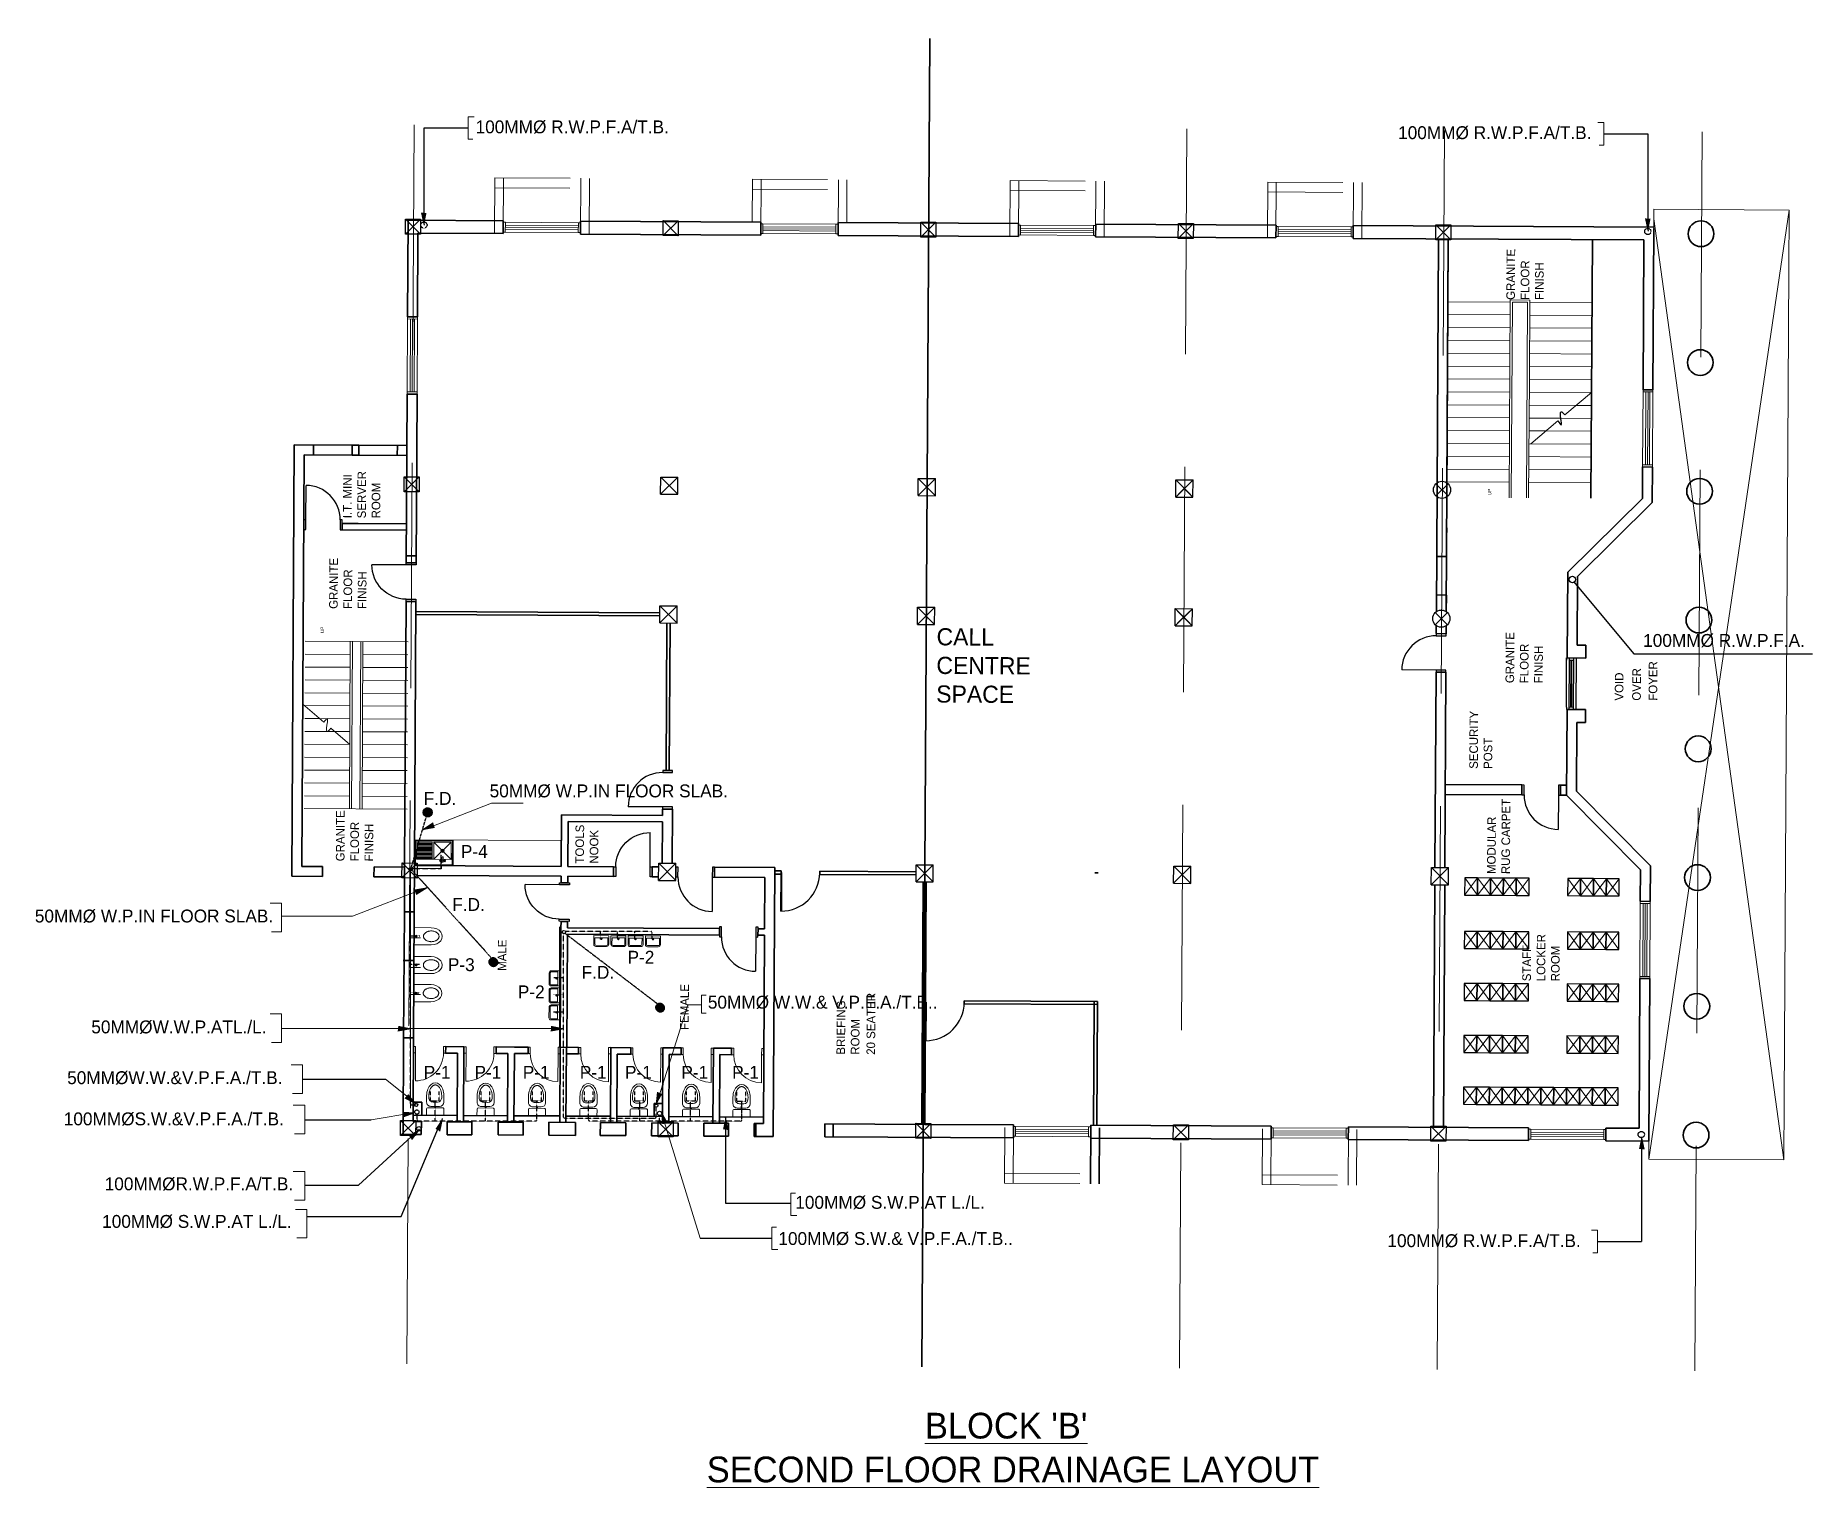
# Model space of a CAD drawing. Header units: millimetres. Extents: x -162225 to 333452, y -329082 to -56676.
# Drawn here: x 22528 to 63917, y -198525 to -164694 of the extents above; entities that cross this region are included whole.
import ezdxf

# ---------------------------------------------------------------- set-up
doc = ezdxf.new("R2010")
doc.units = ezdxf.units.MM
doc.header["$LTSCALE"] = 7
doc.header["$MEASUREMENT"] = 0
doc.linetypes.add('DASHED2', pattern=[0.375, 0.25, -0.125])
doc.linetypes.add('HIDDEN', pattern=[0.375, 0.25, -0.125])
doc.layers.get('0').update_dxf_attribs({"lineweight": 5})
for name, color, linetype, lineweight in [('Dim', 1, 'Continuous', 13), ('Fixtures', 7, 'Continuous', 5), ('gridlines', 8, 'DASHED2', 5), ('Handrails', 8, 'Continuous', 5), ('LAYER1', 8, 'Continuous', 5), ('Layer2', 8, 'Continuous', 25), ('Layer4', 8, 'Continuous', 5), ('Layer5', 8, 'Continuous', 25), ("Supervisor's seat", 8, 'Continuous', 25), ('text', 8, 'Continuous', 5), ('TEXT3', 8, 'Continuous', 5), ('WALLS', 8, 'Continuous', 35), ('WIN-DOOR', 8, 'Continuous', 13), ('win_doors', 8, 'Continuous', 13), ('WINDOWS_DOORS', 8, 'Continuous', 5)]:
    doc.layers.add(name, color=color, linetype=linetype, lineweight=lineweight)
doc.layers.add('DOORS', color=8, linetype='Continuous')
doc.layers.add('DRAINAGE', color=6, linetype='Continuous')
doc.layers.get('Dim').off()
doc.styles.add('LUCY', font='LSANSI.TTF')
doc.styles.add('STYLUS', font='stylu.ttf')

msp = doc.modelspace()

# ---------------------------------------------------------------- texts
at = {"layer": 'DOORS', "color": 1, "char_height": 300, "width": 15498, "attachment_point": 1, "style": 'LUCY'}
for s, insert in [('100MM%%c R.W.P.F.A/T.B.', (32778, -166673)), ('100MM%%c R.W.P.F.A/T.B.', (54266, -166808)), ('F.D.', (31570, -182320)), ('50MM%%c W.P.IN FLOOR SLAB.', (33106, -182145)), ('P-4', (32436, -183557)), ('F.D.', (32235, -184791)), ('50MM%%c W.P.IN FLOOR SLAB.', (22512, -185060)), ('P-3', (32133, -186194)), ('P-2', (36318, -186021)), ('F.D.', (35248, -186372)), ('P-2', (33763, -186828)), ('50MM%%c W.W.& V.P.F.A./T.B..', (38188, -187068)), ('50MM%%cW.W.P.ATL./L.', (23828, -187644)), ('P-1', (31570, -188702)), ('P-1', (32753, -188702)), ('P-1', (33878, -188702)), ('P-1', (35205, -188702)), ('P-1', (36258, -188702)), ('P-1', (37571, -188702)), ('P-1', (38754, -188702)), ('50MM%%cW.W.&V.P.F.A./T.B.', (23265, -188827)), ('100MM%%cS.W.&V.P.F.A./T.B.', (23186, -189787)), ('100MM%%cR.W.P.F.A/T.B.', (24139, -191301)), ('100MM%%c S.W.P.AT L./L.', (40225, -191732)), ('100MM%%c S.W.P.AT L./L.', (24080, -192176)), ('100MM%%c S.W.& V.P.F.A./T.B..', (39831, -192575)), ('100MM%%c R.W.P.F.A/T.B.', (54017, -192625))]:
    msp.add_mtext(s, dxfattribs=dict(at, insert=insert))
at = {"layer": 'text', "lineweight": 25, "attachment_point": 7, "style": 'STYLUS'}
for s, insert, char_height, width, rotation in [('GRANITE FLOOR FINISH', (57656, -170858), 200, 1801, 89.6864), ('I.T. MINI SERVER ROOM', (30559, -175946), 200, 1998, 89.6864), ('GRANITE FLOOR FINISH', (30236, -178058), 200, 1801, 89.6864), ('CALL CENTRE SPACE', (43507, -180242), 400, 3602, 359.6864), ('GRANITE FLOOR FINISH', (57637, -179788), 200, 1801, 89.6864), ('SECURITY POST', (56460, -181783), 200, 1801, 89.6864), ('MODULAR RUG CARPET', (56873, -184234), 200, 1801, 89.6864), ('GRANITE FLOOR FINISH', (30394, -183939), 200, 1801, 89.6864), ('TOOLS NOOK', (35638, -183991), 200, 981.85, 89.6864), ('MALE', (33494, -186487), 200, 1801, 89.6864), ('STAFF LOCKER ROOM', (58029, -186733), 200, 1801, 89.6864), ('FEMALE', (37742, -187867), 200, 1801, 89.6864), ('20 SEATER', (42086, -188444), 200, 1801, 89.6864), ('BRIEFING ROOM', (41720, -188442), 200, 1801, 89.6864)]:
    msp.add_mtext(s, dxfattribs=dict(at, insert=insert, char_height=char_height, width=width, rotation=rotation))
at = {"layer": 'text', "lineweight": 25, "rotation": 89.6864}
for s, insert, char_height, width, attachment_point in [('{\\fStylus BT|b0|i0|c0|p34;UP}', (56356, -175410), 80, 68, 1), ('{\\fStylus BT|b0|i0|c0|p34;VOID}', (59515, -180191), 200, 1523, 7), ('{\\fStylus BT|b0|i0|c0|p34;OVER }', (59921, -180193), 200, 1523, 7), ('{\\fStylus BT|b0|i0|c0|p34;FOYER }', (60303, -180195), 200, 1522.63, 7)]:
    msp.add_mtext(s, dxfattribs=dict(at, insert=insert, char_height=char_height, width=width, attachment_point=attachment_point))
at = {"layer": 'TEXT3', "color": 1, "style": 'LUCY'}
for s, p in [("%%UBLOCK 'B'", (43245, -197384)), ('%%uSECOND FLOOR DRAINAGE LAYOUT', (38163, -198405))]:
    msp.add_text(s, height=600, dxfattribs=at).set_placement(p)
at = {"layer": 'TEXT3', "color": 1, "lineweight": 25, "insert": (59974, -178639), "char_height": 300, "width": 15498, "attachment_point": 1, "style": 'LUCY'}
msp.add_mtext('100MM%%c R.W.P.F.A.', dxfattribs=at)

# ---------------------------------------------------------------- blocks, each defined once
blk = doc.blocks.new('W1800')
at = {"layer": 'WIN-DOOR'}
for points in [[(0, 0), (230, 0), (230, -50), (0, -50)], [(0, -1800), (230, -1800), (230, -1750), (0, -1750)]]:
    blk.add_lwpolyline(points, close=True, dxfattribs=at)
at = {"layer": 'WINDOWS_DOORS'}
for p, q in [((0, -1800), (0, 0)), ((0, 0), (230, 0)), ((230, 0), (230, -1800)), ((69, -1750), (69, -50)), ((114, -50), (114, -1750)), ((161, -1750), (161, -50)), ((230, -1800), (0, -1800))]:
    blk.add_line(p, q, dxfattribs=at)
blk = doc.blocks.new('w1200')
for p, q in [((50, 230), (0, 230)), ((0, 165), (1200, 165)), ((0, 65), (1200, 65)), ((0, 0), (50, 0)), ((50, 230), (1200, 230)), ((50, 65), (50, 165)), ((50, 125), (1150, 125)), ((50, 105), (1150, 105)), ((50, 0), (1200, 0)), ((1200, 230), (1150, 230)), ((1150, 165), (1150, 65)), ((1150, 0), (1200, 0))]:
    blk.add_line(p, q)
blk = doc.blocks.new('STEP ARROW')
at = {"layer": 'text', "insert": (4454, 51), "char_height": 80, "width": 68, "attachment_point": 7}
blk.add_mtext('{\\fStylus BT|b0|i0|c0|p34;UP}', dxfattribs=at)
blk = doc.blocks.new('STEP CUT')
at = {"layer": 'Handrails', "linetype": 'Continuous'}
for p, q in [((333, 571), (-86, 79)), ((-225, -85), (-599, -524))]:
    blk.add_line(p, q, dxfattribs=at)
for points, knots in [([(-224, 17), (-266, 20), (-337, 17), (-265, -49), (-225, -85)], [321.725709, 321.725709, 321.725709, 321.725709, 418.129398, 535.034836, 535.034836, 535.034836, 535.034836]), ([(-86, 79), (-42, 49), (80, -36), (-134, 10), (-224, 17)], [0, 0, 0, 0, 115.30598, 321.725709, 321.725709, 321.725709, 321.725709])]:
    blk.add_open_spline(points, degree=3, knots=knots, dxfattribs=at)
blk = doc.blocks.new('wc')
for p, q in [((0, 458), (0, 308)), ((50, 458), (50, 408)), ((350, 408), (350, 458)), ((400, 308), (400, 458)), ((0, 150), (0, 0)), ((0, 0), (400, 0)), ((25, 175), (375, 175)), ((100, 208), (300, 208)), ((150, 308), (250, 308)), ((190, 208), (190, 175)), ((210, 208), (210, 175)), ((400, 0), (400, 150))]:
    blk.add_line(p, q)
for centre, radius, start, end in [((100, 308), 100, 180, 270), ((25, 150), 25, 90, 180), ((150, 408), 100, 180, 270), ((250, 408), 100, 270, 0), ((300, 308), 100, 270, 0), ((300, 308), 100, 270, 0), ((375, 150), 25, 360, 90)]:
    blk.add_arc(centre, radius, start, end)
blk.add_ellipse((200, 458), major_axis=(0, 300), ratio=0.666667, start_param=4.712389, end_param=7.853982)
blk.add_open_spline([(350, 458), (350, 466), (350, 474), (348, 496), (347, 510), (342, 537), (339, 551), (332, 576), (327, 588), (318, 611), (312, 622), (301, 641), (294, 650), (283, 665), (277, 670), (266, 681), (261, 685), (250, 693), (244, 696), (233, 701), (228, 703), (217, 706), (212, 707), (201, 708), (196, 708), (185, 706), (180, 705), (169, 702), (163, 700), (152, 694), (147, 691), (136, 682), (130, 678), (119, 667), (114, 661), (104, 647), (99, 640), (89, 624), (85, 616), (77, 598), (73, 589), (66, 569), (63, 559), (58, 538), (56, 527), (53, 506), (52, 494), (50, 475), (50, 466), (50, 458)], degree=3, knots=[4.712389, 4.712389, 4.712389, 4.712389, 4.805294, 4.805294, 4.96378, 4.96378, 5.122267, 5.122267, 5.280753, 5.280753, 5.439239, 5.439239, 5.597725, 5.597725, 5.724795, 5.724795, 5.851866, 5.851866, 5.978936, 5.978936, 6.106006, 6.106006, 6.233076, 6.233076, 6.360146, 6.360146, 6.487216, 6.487216, 6.614287, 6.614287, 6.741357, 6.741357, 6.868427, 6.868427, 6.995497, 6.995497, 7.122567, 7.122567, 7.249638, 7.249638, 7.376708, 7.376708, 7.503778, 7.503778, 7.630848, 7.630848, 7.757918, 7.757918, 7.853982, 7.853982, 7.853982, 7.853982])
blk = doc.blocks.new('d750l-150')
at = {"layer": 'WINDOWS_DOORS'}
blk.add_line((50, 150), (50, 800), dxfattribs=at)
for points in [[(50, 0), (0, 0), (0, 150), (50, 150)], [(750, 0), (700, 0), (700, 150), (750, 150)]]:
    blk.add_lwpolyline(points, close=True, dxfattribs=at)
blk.add_arc((50, 150), 650, 0, 90, dxfattribs=at)
blk = doc.blocks.new('bidet')
for p, q in [((0, 400), (0, 0)), ((0, 0), (400, 0)), ((0, 0), (200, 0)), ((0, 0), (200, 0)), ((400, 0), (400, 400))]:
    blk.add_line(p, q)
for radius in [23.9, 18.9, 13.9]:
    blk.add_circle((200, 50), radius)
blk.add_ellipse((200, 400), major_axis=(0, 256), ratio=0.780874, start_param=4.712389, end_param=7.853982)
for points in [[(325, 400), (325, 406), (325, 413), (323, 429), (322, 439), (318, 459), (316, 469), (309, 487), (306, 496), (298, 512), (293, 520), (284, 534), (279, 540), (268, 551), (263, 556), (252, 564), (246, 568), (235, 574), (229, 576), (218, 579), (213, 580), (202, 581), (197, 581), (186, 580), (180, 579), (169, 576), (164, 573), (153, 567), (147, 564), (136, 555), (131, 550), (120, 538), (115, 532), (106, 518), (101, 510), (93, 494), (90, 485), (84, 466), (81, 457), (78, 437), (76, 427), (75, 411), (75, 406), (75, 400)], [(325, 400), (325, 394), (325, 387), (323, 371), (322, 361), (318, 341), (316, 331), (309, 313), (306, 304), (298, 288), (293, 280), (284, 266), (279, 260), (268, 249), (263, 244), (252, 236), (246, 232), (235, 226), (229, 224), (218, 221), (213, 220), (202, 219), (197, 219), (186, 220), (180, 221), (169, 224), (164, 227), (153, 233), (147, 236), (136, 245), (131, 250), (120, 262), (115, 268), (106, 282), (101, 290), (93, 306), (90, 315), (84, 334), (81, 343), (78, 363), (76, 373), (75, 389), (75, 394), (75, 400)]]:
    blk.add_open_spline(points, degree=3, knots=[4.712389, 4.712389, 4.712389, 4.712389, 4.809848, 4.809848, 4.965569, 4.965569, 5.121291, 5.121291, 5.277012, 5.277012, 5.432733, 5.432733, 5.588455, 5.588455, 5.744176, 5.744176, 5.899897, 5.899897, 6.055619, 6.055619, 6.21134, 6.21134, 6.367061, 6.367061, 6.522783, 6.522783, 6.678504, 6.678504, 6.834226, 6.834226, 6.989947, 6.989947, 7.145668, 7.145668, 7.30139, 7.30139, 7.457111, 7.457111, 7.612832, 7.612832, 7.768554, 7.768554, 7.853982, 7.853982, 7.853982, 7.853982])
blk = doc.blocks.new('d900l')
at = {"linetype": 'ByBlock'}
blk.add_line((50, 230), (50, 1030), dxfattribs=at)
for points in [[(0, 0), (50, 0), (50, 230), (0, 230)], [(850, 0), (900, 0), (900, 230), (850, 230)]]:
    blk.add_lwpolyline(points, close=True, dxfattribs=at)
blk.add_arc((50, 230), 800, 0, 90, dxfattribs=at)
blk = doc.blocks.new('900 DOOR 2')
at = {"layer": 'Layer5'}
for p, q in [((900, 20), (0, 20)), ((900, 0), (0, 0))]:
    blk.add_line(p, q, dxfattribs=at)
blk.add_arc((0, 0), 900, 0, 90, dxfattribs=at)
blk = doc.blocks.new('sink900')
for p, q in [((0, 600), (0, 0)), ((900, 600), (0, 600)), ((0, 600), (50, 600)), ((0, 600), (100, 600)), ((20, 580), (20, 20)), ((880, 580), (20, 580)), ((450, 450), (50, 50)), ((50, 450), (450, 50)), ((50, 450), (50, 50)), ((450, 450), (50, 450)), ((168, 489), (325, 489)), ((230, 518), (230, 390)), ((230, 518), (260, 518)), ((260, 518), (260, 390)), ((450, 50), (450, 450)), ((450, 50), (450, 450)), ((450, 450), (850, 450)), ((490, 50), (490, 450)), ((490, 425), (850, 425)), ((850, 450), (850, 50)), ((880, 20), (880, 580)), ((900, 0), (900, 600)), ((0, 0), (900, 0)), ((20, 20), (880, 20)), ((50, 50), (450, 50)), ((260, 390), (230, 390)), ((490, 400), (850, 400)), ((490, 375), (850, 375)), ((490, 350), (850, 350)), ((490, 325), (850, 325)), ((490, 300), (850, 300)), ((490, 275), (850, 275)), ((850, 250), (490, 250)), ((850, 225), (490, 225)), ((850, 225), (490, 225)), ((850, 200), (490, 200)), ((850, 175), (490, 175)), ((850, 150), (490, 150)), ((850, 125), (490, 125)), ((850, 100), (490, 100)), ((850, 75), (490, 75)), ((850, 50), (490, 50))]:
    blk.add_line(p, q)
for centre, radius in [((197, 485), 20), ((288, 485), 20), ((250, 250), 40), ((250, 250), 30)]:
    blk.add_circle(centre, radius)
blk = doc.blocks.new('BASIN350')
for p, q in [((0, 200), (0, 0)), ((0, 0), (350, 0)), ((25, 200), (25, 50)), ((25, 50), (325, 50)), ((300, 250), (50, 250)), ((300, 225), (50, 225)), ((325, 50), (325, 200)), ((350, 0), (350, 200))]:
    blk.add_line(p, q)
for radius in [17.4, 12.4]:
    blk.add_circle((175, 75), radius)
for centre, radius, start, end in [((50, 200), 50, 90, 180), ((50, 200), 25, 90, 180), ((300, 200), 50, 0, 90), ((300, 200), 25, 360, 90)]:
    blk.add_arc(centre, radius, start, end)

# ---------------------------------------------------------------- hatches: boundary and pattern name
at = {"layer": 'Fixtures'}
h = msp.add_hatch(dxfattribs=at)
h.set_pattern_fill('ANSI31', color=256, scale=36, style=0)
h.set_pattern_definition([(45, (374.7413, -105290.878), (-3.18198052, 3.18198052), [])])
h.paths.add_polyline_path([(31767, -182795, 1), (31554, -182795, 1)])
h = msp.add_hatch(dxfattribs=at)
h.set_pattern_fill('ANSI31', color=256, scale=36, style=0)
h.set_pattern_definition([(45, (1905.3024, -108779.3896), (-3.18198052, 3.18198052), [])])
h.paths.add_polyline_path([(33298, -186284, 1), (33085, -186284, 1)])
h = msp.add_hatch(dxfattribs=at)
h.set_pattern_fill('ANSI31', color=256, scale=36, style=0)
h.set_pattern_definition([(45, (5789.7735, -109840.84), (-3.18198052, 3.18198052), [])])
h.paths.add_polyline_path([(37182, -187345, 1), (36969, -187345, 1)])

# ---------------------------------------------------------------- linework, layer by layer
at = {"layer": 'DRAINAGE', "color": 6, "linetype": 'HIDDEN', "lineweight": 25}
for p, q in [((31276, -184093), (31632, -182897)), ((31263, -184105), (31978, -184105)), ((31263, -184105), (33237, -186284)), ((31978, -183796), (31978, -184109)), ((34862, -185613), (37142, -187351))]:
    msp.add_line(p, q, dxfattribs=at)
at = {"layer": 'DRAINAGE', "color": 6, "linetype": 'HIDDEN'}
for p, q in [((31263, -189581), (31263, -184105)), ((31272, -185670), (31480, -185670)), ((34823, -189894), (34823, -185621)), ((34870, -185565), (36851, -185565)), ((35677, -185571), (35677, -185752)), ((36078, -185570), (36078, -185751)), ((36480, -185569), (36480, -185749)), ((36881, -185595), (36881, -185743)), ((31263, -186335), (31471, -186335)), ((34598, -186641), (34823, -186641)), ((31266, -187002), (31474, -187002)), ((34584, -187043), (34820, -187043)), ((34591, -187444), (34827, -187444)), ((31293, -189611), (31380, -189611)), ((36954, -189924), (34853, -189924)), ((36984, -189894), (36984, -189658))]:
    msp.add_line(p, q, dxfattribs=at)
at = {"layer": 'DRAINAGE', "color": 3, "linetype": 'HIDDEN', "lineweight": 25}
for p, q in [((31730, -189516), (31730, -189302)), ((31730, -189516), (31933, -189516)), ((31835, -189987), (31835, -189516)), ((31933, -189516), (31933, -189302)), ((32905, -189516), (32905, -189302)), ((32905, -189516), (33108, -189516)), ((33011, -189987), (33011, -189516)), ((33108, -189516), (33108, -189302)), ((34106, -189516), (34106, -189302)), ((34106, -189516), (34310, -189516)), ((34208, -189957), (34208, -189516)), ((34310, -189516), (34310, -189302)), ((35313, -189516), (35313, -189302)), ((35313, -189516), (35517, -189516)), ((35405, -189957), (35405, -189516)), ((35517, -189516), (35517, -189302)), ((36487, -189516), (36487, -189302)), ((36487, -189516), (36690, -189516)), ((36601, -189987), (36601, -189516)), ((36690, -189516), (36690, -189302)), ((37694, -189516), (37694, -189302)), ((37694, -189516), (37897, -189516)), ((37786, -189987), (37786, -189516)), ((37897, -189516), (37897, -189302)), ((38867, -189521), (38867, -189307)), ((38868, -189521), (39071, -189521)), ((38982, -189957), (38982, -189521)), ((39071, -189521), (39071, -189307)), ((31418, -189957), (31418, -189827)), ((38982, -189801), (38982, -189565))]:
    msp.add_line(p, q, dxfattribs=at)
at = {"layer": 'DRAINAGE', "color": 3, "linetype": 'HIDDEN'}
for p, q in [((37064, -189987), (37064, -189860)), ((34178, -189987), (31448, -189987)), ((38952, -189987), (35435, -189987))]:
    msp.add_line(p, q, dxfattribs=at)
at = {"layer": 'DRAINAGE', "color": 6, "linetype": 'HIDDEN', "lineweight": 25}
for centre in [(31575, -169110), (60083, -169260), (59930, -190302)]:
    msp.add_circle(centre, 72.8, dxfattribs=at)
at = {"layer": 'DRAINAGE', "color": 6}
for centre, radius in [((31393, -189613), 37.5), ((36987, -189628), 37.5), ((31459, -190166), 50)]:
    msp.add_circle(centre, radius, dxfattribs=at)
at = {"layer": 'DRAINAGE', "color": 3, "linetype": 'HIDDEN'}
msp.add_circle((31409, -189778), 50, dxfattribs=at)
at = {"layer": 'DRAINAGE', "color": 3}
msp.add_circle((37064, -189810), 50, dxfattribs=at)
at = {"layer": 'DRAINAGE', "color": 6, "linetype": 'HIDDEN'}
for centre, start, end in [((36851, -185595), 360, 90), ((31293, -189581), 180, 270), ((34853, -189894), 180, 270), ((36954, -189894), 270, 0)]:
    msp.add_arc(centre, 30, start, end, dxfattribs=at)
at = {"layer": 'DRAINAGE', "color": 3, "linetype": 'HIDDEN'}
for centre in [(31448, -189957), (35435, -189957)]:
    msp.add_arc(centre, 30, 180, 270, dxfattribs=at)
at = {"layer": 'DRAINAGE', "color": 3, "linetype": 'HIDDEN', "lineweight": 25}
for centre, end in [((34178, -189957), 360), ((38952, -189957), 0)]:
    msp.add_arc(centre, 30, 270, end, dxfattribs=at)
at = {"layer": 'Fixtures'}
for p, q in [((34778, -183454), (31358, -183435)), ((36571, -189687), (36571, -189720)), ((36591, -189687), (36591, -189720)), ((38961, -189643), (38961, -189675)), ((38981, -189643), (38981, -189675))]:
    msp.add_line(p, q, dxfattribs=at)
at = {"layer": 'Fixtures', "lineweight": 25}
for centre, radius in [((31661, -182795), 106), ((31676, -182825), 46.8)]:
    msp.add_circle(centre, radius, dxfattribs=at)
at = {"layer": 'gridlines', "ltscale": 3000}
for p, q in [((31177, -195647), (31359, -164694)), ((49176, -195745), (49359, -164793)), ((55176, -195778), (55359, -164826)), ((61176, -195811), (61359, -164859))]:
    msp.add_line(p, q, dxfattribs=at)
at = {"layer": 'gridlines', "color": 206, "linetype": 'Continuous', "lineweight": 30, "ltscale": 3000}
for p, q in [((39745, -184156), (39895, -184157)), ((39745, -184159), (39895, -184160)), ((39894, -184235), (39895, -184160)), ((39744, -184234), (39894, -184235)), ((47202, -184200), (47277, -184200)), ((44160, -187258), (44161, -187183))]:
    msp.add_line(p, q, dxfattribs=at)
at = {"layer": 'Handrails'}
for p, q in [((56852, -175464), (56878, -170855)), ((56878, -170855), (57333, -170857)), ((56902, -175465), (56927, -170905)), ((56927, -170905), (57282, -170907)), ((57257, -175467), (57282, -170907)), ((57323, -172707), (57333, -170857)), ((57307, -175467), (57323, -172707)), ((58152, -173536), (58771, -173015)), ((57354, -174207), (57988, -173674)), ((29838, -182714), (29860, -178814)), ((29888, -182714), (29910, -178815)), ((30083, -182716), (30105, -178816)), ((30133, -182716), (30155, -178816))]:
    msp.add_line(p, q, dxfattribs=at)
at = {"layer": 'Handrails', "lineweight": 25}
msp.add_spline([(57988, -173674), (58062, -173763), (58063, -173460), (58152, -173536)], degree=3, dxfattribs=at)
at = {"layer": 'LAYER1'}
for p, q in [((60103, -190873), (63374, -168760)), ((60222, -169193), (60224, -168743)), ((60224, -168743), (63374, -168760)), ((63253, -190890), (63374, -168760)), ((31498, -168976), (31146, -169324)), ((31148, -168974), (31496, -169326)), ((37498, -169009), (37146, -169357)), ((37148, -169007), (37496, -169359)), ((43497, -169042), (43146, -169390)), ((43147, -169040), (43496, -169391)), ((49497, -169074), (49145, -169422)), ((49147, -169072), (49495, -169424)), ((55497, -169107), (55145, -169455)), ((55147, -169105), (55495, -169457)), ((63253, -190890), (60223, -168968)), ((55427, -170897), (56877, -170905)), ((57332, -170907), (58782, -170915)), ((55426, -171197), (56876, -171205)), ((57331, -171207), (58781, -171215)), ((55424, -171497), (56874, -171505)), ((57329, -171507), (58779, -171515)), ((55421, -172097), (56871, -172105)), ((55423, -171797), (56872, -171805)), ((57326, -172107), (58776, -172115)), ((57327, -171807), (58777, -171815)), ((55419, -172397), (56869, -172405)), ((57324, -172407), (58774, -172415)), ((55416, -172997), (56866, -173005)), ((55418, -172697), (56868, -172705)), ((57323, -172707), (58773, -172715)), ((55414, -173297), (56864, -173305)), ((57319, -173307), (58417, -173313)), ((57321, -173007), (58771, -173015)), ((58417, -173313), (58769, -173315)), ((55413, -173597), (56863, -173605)), ((57318, -173607), (58059, -173611)), ((58059, -173611), (58768, -173615)), ((55409, -174197), (56859, -174205)), ((55411, -173897), (56861, -173905)), ((57314, -174207), (58764, -174215)), ((57316, -173907), (57708, -173909)), ((57708, -173909), (58766, -173915)), ((55408, -174497), (56858, -174505)), ((57313, -174507), (58763, -174515)), ((31465, -174976), (31113, -175324)), ((31115, -174974), (31463, -175326)), ((37088, -175382), (37490, -174984)), ((37090, -174982), (37488, -175384)), ((43088, -175414), (43490, -175017)), ((43090, -175014), (43488, -175417)), ((49087, -175447), (49490, -175049)), ((49090, -175047), (49487, -175449)), ((55406, -174797), (56856, -174805)), ((57311, -174807), (58761, -174815)), ((49431, -175108), (49146, -175389)), ((49148, -175106), (49429, -175390)), ((55431, -175140), (55146, -175422)), ((55148, -175139), (55429, -175423)), ((55404, -175097), (56854, -175105)), ((57309, -175107), (58759, -175115)), ((37071, -178381), (37473, -177984)), ((37073, -177981), (37471, -178384)), ((43071, -178414), (43473, -178017)), ((43073, -178014), (43471, -178416)), ((49071, -178447), (49473, -178049)), ((49073, -178047), (49471, -178449)), ((49414, -178108), (49130, -178389)), ((49131, -178106), (49413, -178390)), ((55414, -178140), (55130, -178422)), ((55131, -178139), (55413, -178423)), ((29858, -179114), (28808, -179109)), ((31205, -178822), (28810, -178809)), ((31203, -179122), (30153, -179116)), ((29856, -179414), (28806, -179409)), ((31201, -179422), (30151, -179416)), ((29853, -180014), (28803, -180009)), ((29855, -179714), (28805, -179709)), ((31198, -180022), (30148, -180016)), ((31200, -179722), (30150, -179716)), ((29852, -180314), (28802, -180308)), ((31197, -180322), (30147, -180316)), ((29145, -180610), (28800, -180608)), ((29850, -180614), (29145, -180610)), ((31195, -180622), (30145, -180616)), ((29847, -181214), (28797, -181208)), ((29496, -180912), (28798, -180908)), ((29848, -180914), (29496, -180912)), ((31192, -181222), (30142, -181216)), ((31193, -180922), (30143, -180916)), ((29845, -181514), (28795, -181508)), ((31190, -181522), (30140, -181516)), ((29842, -182114), (28792, -182108)), ((29843, -181814), (28793, -181808)), ((31188, -181822), (30138, -181816)), ((29840, -182414), (28790, -182408)), ((31185, -182422), (30135, -182416)), ((31187, -182122), (30137, -182116)), ((31183, -182722), (28788, -182708)), ((31415, -183976), (31064, -184324)), ((31066, -183974), (31414, -184326)), ((37041, -184379), (37443, -183981)), ((37043, -183979), (37441, -184381)), ((43038, -184414), (43440, -184016)), ((43040, -184014), (43438, -184416)), ((49038, -184447), (49440, -184049)), ((49040, -184047), (49438, -184449)), ((55038, -184480), (55440, -184082)), ((55040, -184080), (55438, -184482)), ((56117, -184324), (55815, -184722)), ((55817, -184322), (56115, -184724)), ((56417, -184325), (56115, -184724)), ((56117, -184324), (56415, -184725)), ((56717, -184327), (56415, -184725)), ((56417, -184325), (56715, -184727)), ((57017, -184329), (56715, -184727)), ((56717, -184327), (57015, -184729)), ((57317, -184330), (57015, -184729)), ((57017, -184329), (57315, -184730)), ((58517, -184337), (58215, -184735)), ((58217, -184335), (58515, -184737)), ((58817, -184338), (58515, -184737)), ((58517, -184337), (58815, -184738)), ((59117, -184340), (58815, -184738)), ((58817, -184338), (59115, -184740)), ((59417, -184342), (59115, -184740)), ((59117, -184340), (59415, -184742)), ((56110, -185570), (55808, -185969)), ((55810, -185569), (56108, -185970)), ((56410, -185572), (56108, -185970)), ((56110, -185570), (56408, -185972)), ((56710, -185574), (56408, -185972)), ((56410, -185572), (56708, -185974)), ((57010, -185575), (56708, -185974)), ((56710, -185574), (57008, -185975)), ((57310, -185577), (57008, -185975)), ((57010, -185575), (57308, -185977)), ((58510, -185584), (58208, -185982)), ((58210, -185582), (58508, -185984)), ((58810, -185585), (58508, -185984)), ((58510, -185584), (58808, -185985)), ((59110, -185587), (58808, -185985)), ((58810, -185585), (59108, -185987)), ((59410, -185588), (59108, -185987)), ((59110, -185587), (59408, -185988)), ((56104, -186782), (55802, -187180)), ((55804, -186780), (56102, -187182)), ((56404, -186783), (56102, -187182)), ((56104, -186782), (56402, -187183)), ((56704, -186785), (56402, -187183)), ((56404, -186783), (56702, -187185)), ((57004, -186787), (56702, -187185)), ((56704, -186785), (57002, -187187)), ((57304, -186788), (57002, -187187)), ((57004, -186787), (57302, -187188)), ((58504, -186795), (58202, -187193)), ((58204, -186793), (58502, -187195)), ((58804, -186796), (58502, -187195)), ((58504, -186795), (58802, -187196)), ((59104, -186798), (58802, -187196)), ((58804, -186796), (59102, -187198)), ((59404, -186800), (59102, -187198)), ((59104, -186798), (59402, -187200)), ((56097, -187993), (55795, -188391)), ((55797, -187991), (56095, -188393)), ((56397, -187994), (56095, -188393)), ((56097, -187993), (56395, -188394)), ((56697, -187996), (56395, -188394)), ((56397, -187994), (56695, -188396)), ((56997, -187998), (56695, -188396)), ((56697, -187996), (56995, -188398)), ((57297, -187999), (56995, -188398)), ((56997, -187998), (57295, -188399)), ((58497, -188006), (58195, -188404)), ((58197, -188004), (58495, -188406)), ((58797, -188008), (58495, -188406)), ((58497, -188006), (58795, -188408)), ((59097, -188009), (58795, -188408)), ((58797, -188008), (59095, -188409)), ((59397, -188011), (59095, -188409)), ((59097, -188009), (59395, -188411)), ((56091, -189199), (55788, -189597)), ((55791, -189197), (56088, -189599)), ((56391, -189201), (56088, -189599)), ((56091, -189199), (56388, -189601)), ((56691, -189202), (56388, -189601)), ((56391, -189201), (56688, -189602)), ((56991, -189204), (56688, -189602)), ((56691, -189202), (56988, -189604)), ((57291, -189205), (56988, -189604)), ((56991, -189204), (57288, -189605)), ((57591, -189207), (57288, -189605)), ((57291, -189205), (57588, -189607)), ((57891, -189209), (57588, -189607)), ((57591, -189207), (57888, -189609)), ((58191, -189210), (57888, -189609)), ((57891, -189209), (58188, -189610)), ((58491, -189212), (58188, -189610)), ((58191, -189210), (58488, -189612)), ((58791, -189214), (58488, -189612)), ((58491, -189212), (58788, -189614)), ((59091, -189215), (58788, -189614)), ((58791, -189214), (59088, -189615)), ((59391, -189217), (59088, -189615)), ((59091, -189215), (59388, -189617)), ((31033, -189974), (31381, -190325)), ((31383, -189976), (31031, -190324)), ((37383, -190008), (37031, -190356)), ((37033, -190006), (37381, -190358)), ((43382, -190041), (43031, -190389)), ((43032, -190039), (43381, -190391)), ((49382, -190074), (49030, -190422)), ((49032, -190072), (49380, -190424)), ((55382, -190107), (55030, -190455)), ((55032, -190105), (55380, -190457)), ((60103, -190873), (60106, -190423)), ((60103, -190873), (63253, -190890))]:
    msp.add_line(p, q, dxfattribs=at)
at = {"layer": 'Layer2'}
for p, q in [((37088, -175382), (37090, -174982)), ((37090, -174982), (37490, -174984)), ((37488, -175384), (37490, -174984)), ((43088, -175414), (43090, -175014)), ((43090, -175014), (43490, -175017)), ((43488, -175417), (43490, -175017)), ((49087, -175447), (49090, -175047)), ((49090, -175047), (49490, -175049)), ((49487, -175449), (49490, -175049)), ((37088, -175382), (37488, -175384)), ((43088, -175414), (43488, -175417)), ((49087, -175447), (49487, -175449)), ((37071, -178381), (37073, -177981)), ((37071, -178381), (37471, -178384)), ((37073, -177981), (37473, -177984)), ((37471, -178384), (37473, -177984)), ((43071, -178414), (43073, -178014)), ((43073, -178014), (43473, -178017)), ((43471, -178416), (43473, -178017)), ((49071, -178447), (49073, -178047)), ((49073, -178047), (49473, -178049)), ((49471, -178449), (49473, -178049)), ((43071, -178414), (43471, -178416)), ((49071, -178447), (49471, -178449)), ((37041, -184379), (37043, -183979)), ((37043, -183979), (37443, -183981)), ((37441, -184381), (37443, -183981)), ((43038, -184414), (43040, -184014)), ((43040, -184014), (43440, -184016)), ((43438, -184416), (43440, -184016)), ((49038, -184447), (49040, -184047)), ((49040, -184047), (49440, -184049)), ((49438, -184449), (49440, -184049)), ((55038, -184480), (55040, -184080)), ((55040, -184080), (55440, -184082)), ((55438, -184482), (55440, -184082)), ((37041, -184379), (37441, -184381)), ((43038, -184414), (43438, -184416)), ((49038, -184447), (49438, -184449)), ((55038, -184480), (55438, -184482))]:
    msp.add_line(p, q, dxfattribs=at)
at = {"layer": 'Layer2', "lineweight": 25}
for points in [[(31498, -168976), (31496, -169326), (31146, -169324), (31148, -168974)], [(37498, -169009), (37496, -169359), (37146, -169357), (37148, -169007)], [(43497, -169042), (43496, -169391), (43146, -169390), (43147, -169040)], [(49497, -169074), (49495, -169424), (49145, -169422), (49147, -169072)], [(55497, -169107), (55495, -169457), (55145, -169455), (55147, -169105)], [(31465, -174976), (31463, -175326), (31113, -175324), (31115, -174974)], [(31415, -183976), (31414, -184326), (31064, -184324), (31066, -183974)], [(31383, -189976), (31381, -190325), (31031, -190324), (31033, -189974)], [(37383, -190008), (37381, -190358), (37031, -190356), (37033, -190006)], [(43382, -190041), (43381, -190391), (43031, -190389), (43032, -190039)], [(49382, -190074), (49380, -190424), (49030, -190422), (49032, -190072)], [(55382, -190107), (55380, -190457), (55030, -190455), (55032, -190105)]]:
    msp.add_lwpolyline(points, close=True, dxfattribs=at)
at = {"layer": 'Layer2'}
for centre in [(55288, -175281), (55272, -178281)]:
    msp.add_circle(centre, 200, dxfattribs=at)
at = {"layer": 'Layer4', "linetype": 'DASHED2', "ltscale": 1000}
for p, q in [((33221, -169310), (33228, -168010)), ((33228, -168010), (35428, -168022)), ((33421, -169311), (33428, -168011)), ((35221, -169321), (35228, -168021)), ((35421, -169322), (35428, -168022)), ((33227, -168240), (35427, -168252)), ((39222, -169043), (39228, -168043)), ((39227, -168273), (41427, -168285)), ((39228, -168043), (41428, -168055)), ((39421, -169344), (39428, -168044)), ((41221, -169354), (41228, -168054)), ((41422, -169055), (41428, -168055)), ((45221, -169376), (45228, -168076)), ((45226, -168306), (47426, -168318)), ((45228, -168076), (47428, -168088)), ((45421, -169377), (45428, -168077)), ((47221, -169387), (47228, -168087)), ((47421, -169388), (47428, -168088)), ((51221, -169409), (51228, -168109)), ((51226, -168339), (53426, -168351)), ((51228, -168109), (53428, -168121)), ((51421, -169410), (51428, -168110)), ((53220, -169420), (53228, -168120)), ((53420, -169421), (53428, -168121)), ((45107, -190136), (45100, -191436)), ((45307, -190137), (45300, -191437)), ((51107, -190168), (51100, -191468)), ((51307, -190170), (51300, -191470)), ((53107, -190179), (53100, -191479)), ((53307, -190181), (53300, -191480)), ((45101, -191206), (47301, -191218)), ((45100, -191436), (47300, -191448)), ((51100, -191468), (53300, -191480)), ((51101, -191238), (53301, -191250))]:
    msp.add_line(p, q, dxfattribs=at)
at = {"layer": 'Layer4', "lineweight": 25}
for points in [[(56117, -184324), (55817, -184322), (55815, -184722), (56115, -184724)], [(56417, -184325), (56117, -184324), (56115, -184724), (56415, -184725)], [(56717, -184327), (56417, -184325), (56415, -184725), (56715, -184727)], [(57017, -184329), (56717, -184327), (56715, -184727), (57015, -184729)], [(57317, -184330), (57017, -184329), (57015, -184729), (57315, -184730)], [(58517, -184337), (58217, -184335), (58215, -184735), (58515, -184737)], [(58817, -184338), (58517, -184337), (58515, -184737), (58815, -184738)], [(59117, -184340), (58817, -184338), (58815, -184738), (59115, -184740)], [(59417, -184342), (59117, -184340), (59115, -184740), (59415, -184742)], [(56110, -185570), (55810, -185569), (55808, -185969), (56108, -185970)], [(56410, -185572), (56110, -185570), (56108, -185970), (56408, -185972)], [(56710, -185574), (56410, -185572), (56408, -185972), (56708, -185974)], [(57010, -185575), (56710, -185574), (56708, -185974), (57008, -185975)], [(57310, -185577), (57010, -185575), (57008, -185975), (57308, -185977)], [(58510, -185584), (58210, -185582), (58208, -185982), (58508, -185984)], [(58810, -185585), (58510, -185584), (58508, -185984), (58808, -185985)], [(59110, -185587), (58810, -185585), (58808, -185985), (59108, -185987)], [(59410, -185588), (59110, -185587), (59108, -185987), (59408, -185988)], [(56104, -186782), (55804, -186780), (55802, -187180), (56102, -187182)], [(56404, -186783), (56104, -186782), (56102, -187182), (56402, -187183)], [(56704, -186785), (56404, -186783), (56402, -187183), (56702, -187185)], [(57004, -186787), (56704, -186785), (56702, -187185), (57002, -187187)], [(57304, -186788), (57004, -186787), (57002, -187187), (57302, -187188)], [(58504, -186795), (58204, -186793), (58202, -187193), (58502, -187195)], [(58804, -186796), (58504, -186795), (58502, -187195), (58802, -187196)], [(59104, -186798), (58804, -186796), (58802, -187196), (59102, -187198)], [(59404, -186800), (59104, -186798), (59102, -187198), (59402, -187200)], [(56097, -187993), (55797, -187991), (55795, -188391), (56095, -188393)], [(56397, -187994), (56097, -187993), (56095, -188393), (56395, -188394)], [(56697, -187996), (56397, -187994), (56395, -188394), (56695, -188396)], [(56997, -187998), (56697, -187996), (56695, -188396), (56995, -188398)], [(57297, -187999), (56997, -187998), (56995, -188398), (57295, -188399)], [(58497, -188006), (58197, -188004), (58195, -188404), (58495, -188406)], [(58797, -188008), (58497, -188006), (58495, -188406), (58795, -188408)], [(59097, -188009), (58797, -188008), (58795, -188408), (59095, -188409)], [(59397, -188011), (59097, -188009), (59095, -188409), (59395, -188411)], [(56091, -189199), (55791, -189197), (55788, -189597), (56088, -189599)], [(56391, -189201), (56091, -189199), (56088, -189599), (56388, -189601)], [(56691, -189202), (56391, -189201), (56388, -189601), (56688, -189602)], [(56991, -189204), (56691, -189202), (56688, -189602), (56988, -189604)], [(57291, -189205), (56991, -189204), (56988, -189604), (57288, -189605)], [(57591, -189207), (57291, -189205), (57288, -189605), (57588, -189607)], [(57891, -189209), (57591, -189207), (57588, -189607), (57888, -189609)], [(58191, -189210), (57891, -189209), (57888, -189609), (58188, -189610)], [(58491, -189212), (58191, -189210), (58188, -189610), (58488, -189612)], [(58791, -189214), (58491, -189212), (58488, -189612), (58788, -189614)], [(59091, -189215), (58791, -189214), (58788, -189614), (59088, -189615)], [(59391, -189217), (59091, -189215), (59088, -189615), (59388, -189617)]]:
    msp.add_lwpolyline(points, close=True, dxfattribs=at)
at = {"layer": 'text'}
for p, q in [((31261, -184104), (31972, -184104)), ((31261, -189684), (31261, -184104)), ((31972, -183782), (31972, -184106)), ((31261, -185715), (31493, -185715)), ((31261, -186406), (31493, -186406)), ((31261, -187041), (31493, -187041))]:
    msp.add_line(p, q, dxfattribs=at)
at = {"layer": 'TEXT3', "color": 1}
for p, q in [((32746, -166588), (32604, -166588)), ((32604, -166588), (32604, -167112)), ((58916, -166723), (59057, -166723)), ((59057, -166723), (59057, -167247)), ((32604, -167112), (32713, -167112)), ((59057, -167247), (58948, -167247)), ((31540, -183207), (33151, -182578)), ((33151, -182578), (33884, -182578)), ((29915, -185214), (31644, -184544)), ((27992, -184912), (28261, -184912)), ((28261, -184912), (28261, -185576)), ((28261, -185214), (29915, -185214)), ((28261, -185576), (28024, -185576)), ((38040, -187470), (38040, -187052)), ((38040, -187052), (38151, -187052)), ((27992, -187490), (28261, -187490)), ((28261, -187490), (28261, -188154)), ((37000, -189570), (37720, -187279)), ((37720, -187279), (38040, -187279)), ((38040, -187470), (38151, -187470)), ((28261, -187827), (34823, -187827)), ((28261, -188154), (28024, -188154)), ((28480, -188678), (28749, -188678)), ((28749, -188678), (28749, -189342)), ((31400, -189583), (30678, -189015)), ((28749, -189342), (28512, -189342)), ((28529, -189620), (28798, -189620)), ((28798, -189620), (28798, -190284)), ((30349, -189957), (31365, -189785)), ((37103, -189769), (38009, -192718)), ((28798, -190284), (28561, -190284)), ((30052, -191479), (31472, -190176)), ((28529, -191165), (28798, -191165)), ((28798, -191165), (28798, -191829)), ((28798, -191829), (28561, -191829)), ((40122, -192188), (40122, -191664)), ((40122, -191664), (40230, -191664)), ((28580, -192046), (28850, -192046)), ((28850, -192046), (28850, -192711)), ((39681, -192980), (39681, -192456)), ((39681, -192456), (39790, -192456)), ((40263, -192188), (40122, -192188)), ((28850, -192711), (28613, -192711)), ((58773, -192530), (58914, -192530)), ((58914, -192530), (58914, -193054)), ((39822, -192980), (39681, -192980)), ((58914, -193054), (58805, -193054))]:
    msp.add_line(p, q, dxfattribs=at)
at = {"layer": 'TEXT3', "color": 1, "lineweight": 25}
for p, q in [((31575, -166850), (31575, -169033)), ((32604, -166850), (31575, -166850)), ((59057, -166985), (60086, -166985)), ((60086, -166985), (60086, -169168)), ((31519, -168823), (31577, -169116)), ((60030, -168958), (60088, -169251)), ((58349, -177412), (59753, -179102)), ((59753, -179102), (63917, -179102)), ((31792, -183046), (31540, -183207)), ((31392, -184704), (31644, -184544)), ((30970, -187885), (31263, -187827)), ((34530, -187885), (34823, -187827)), ((28749, -189015), (30678, -189015)), ((31134, -189448), (31400, -189583)), ((37016, -189315), (36984, -189612)), ((28798, -189957), (30349, -189957)), ((31086, -189891), (31365, -189785)), ((31949, -190222), (32007, -189929)), ((37244, -190033), (37103, -189769)), ((38599, -189896), (38599, -191902)), ((38657, -190189), (38599, -189896)), ((31047, -192215), (31974, -189987)), ((31295, -190417), (31472, -190176)), ((59936, -190353), (59936, -192792)), ((59994, -190646), (59936, -190353)), ((28798, -191479), (30052, -191479)), ((38599, -191902), (40122, -191902)), ((28850, -192215), (31047, -192215)), ((38009, -192718), (39681, -192718)), ((58914, -192792), (59936, -192792))]:
    msp.add_line(p, q, dxfattribs=at)
at = {"layer": 'TEXT3', "color": 6, "lineweight": 25}
for centre, radius in [((58325, -177369), 73.9), ((34836, -185584), 39)]:
    msp.add_circle(centre, radius, dxfattribs=at)
at = {"layer": 'TEXT3', "color": 1, "lineweight": 25}
msp.add_circle((31266, -184120), 39, dxfattribs=at)
at = {"layer": 'TEXT3', "color": 1}
for points in [[(31635, -168829), (31577, -169116), (31519, -168823)], [(60146, -168964), (60088, -169251), (60030, -168958)], [(31828, -183157), (31540, -183207), (31792, -183046)], [(31356, -184593), (31644, -184544), (31392, -184704)], [(30977, -187769), (31263, -187827), (30970, -187885)], [(34536, -187769), (34823, -187827), (34530, -187885)], [(31211, -189360), (31400, -189583), (31134, -189448)], [(37125, -189356), (36984, -189612), (37016, -189315)], [(31073, -189775), (31365, -189785), (31086, -189891)], [(31844, -190171), (32007, -189929), (31949, -190222)], [(37131, -190060), (37103, -189769), (37244, -190033)], [(38541, -190182), (38599, -189896), (38657, -190189)], [(31222, -190326), (31472, -190176), (31295, -190417)], [(59878, -190639), (59936, -190353), (59994, -190646)]]:
    msp.add_solid(points, dxfattribs=at)
at = {"layer": 'WALLS'}
for p, q in [((43176, -195712), (43359, -164760)), ((31195, -171249), (31207, -168999)), ((31207, -168999), (33422, -169011)), ((33421, -169311), (33422, -169011)), ((35221, -169321), (35222, -169021)), ((35222, -169021), (39422, -169044)), ((39421, -169344), (39422, -169044)), ((41221, -169354), (41222, -169054)), ((41222, -169054), (45422, -169077)), ((45421, -169377), (45422, -169077)), ((47221, -169387), (47222, -169087)), ((47222, -169087), (51422, -169110)), ((51421, -169410), (51422, -169110)), ((53220, -169420), (53222, -169120)), ((53222, -169120), (60222, -169158)), ((60201, -172948), (60222, -169193)), ((31425, -171250), (31436, -169300)), ((31436, -169300), (33421, -169311)), ((35221, -169321), (39421, -169344)), ((41221, -169354), (45421, -169377)), ((47221, -169387), (51421, -169410)), ((53220, -169420), (59990, -169457)), ((55158, -178117), (55205, -169456)), ((55388, -178118), (55435, -169457)), ((55402, -175456), (55435, -169457)), ((58757, -175475), (58790, -169450)), ((59971, -172947), (59990, -169457)), ((31425, -171250), (31195, -171249)), ((59971, -172947), (60201, -172948)), ((31164, -176979), (31185, -173049)), ((31415, -173050), (31185, -173049)), ((31394, -176980), (31415, -173050)), ((28499, -184285), (28554, -174235)), ((29906, -174242), (28554, -174235)), ((29006, -174237), (29005, -174467)), ((29906, -174242), (29905, -174472)), ((30056, -174243), (29906, -174242)), ((30056, -174243), (30055, -174473)), ((31179, -174249), (30056, -174243)), ((28730, -184056), (28783, -174466)), ((29905, -174472), (28783, -174466)), ((29905, -174472), (30055, -174473)), ((31177, -174479), (30055, -174473)), ((30956, -174248), (30955, -174478)), ((59957, -175481), (59961, -174747)), ((59961, -174747), (60191, -174748)), ((60187, -175578), (60191, -174748)), ((58218, -177202), (59957, -175481)), ((58447, -177298), (60187, -175578)), ((29673, -176211), (29674, -176061)), ((31168, -176219), (29673, -176211)), ((30046, -176063), (29674, -176061)), ((31169, -176069), (30046, -176063)), ((55397, -176397), (55399, -176167)), ((55167, -176395), (55165, -176830)), ((55397, -176397), (55395, -176832)), ((31394, -176980), (31164, -176979)), ((31165, -176819), (31395, -176820)), ((55165, -176830), (55395, -176832)), ((58207, -179197), (58218, -177202)), ((58439, -178898), (58447, -177298)), ((31126, -183974), (31159, -177879)), ((31389, -177880), (31159, -177879)), ((31355, -183975), (31389, -177880)), ((55160, -177730), (55158, -178117)), ((55160, -177730), (55390, -177732)), ((55390, -177732), (55388, -178118)), ((55155, -178630), (55156, -178444)), ((55385, -178632), (55155, -178630)), ((55385, -178632), (55386, -178445)), ((58207, -179197), (58637, -179200)), ((58439, -178898), (58639, -178900)), ((58637, -179200), (58639, -178900)), ((55125, -184080), (55150, -179530)), ((55380, -179532), (55150, -179530)), ((55355, -184082), (55380, -179532)), ((58190, -182392), (58200, -180397)), ((58200, -180397), (58630, -180400)), ((58629, -180699), (58630, -180400)), ((58420, -182298), (58429, -180698)), ((58429, -180698), (58629, -180699)), ((37137, -181817), (37367, -181818)), ((55365, -182377), (57150, -182387)), ((55366, -182147), (57151, -182157)), ((57151, -182157), (57150, -182387)), ((58051, -182162), (58050, -182392)), ((58190, -182392), (58050, -182392)), ((58050, -182392), (58190, -182392)), ((58051, -182162), (58191, -182162)), ((58190, -182392), (59910, -184132)), ((58420, -182298), (60141, -184038)), ((34775, -184054), (34782, -182854)), ((34782, -182854), (37132, -182867)), ((37132, -182867), (37132, -182717)), ((37132, -182717), (37362, -182718)), ((37356, -183980), (37362, -182718)), ((34925, -184055), (34931, -183005)), ((34931, -183005), (37131, -183017)), ((37126, -183979), (37131, -183017)), ((28730, -184056), (29213, -184059)), ((29211, -184289), (29213, -184059)), ((30411, -184295), (30412, -184065)), ((30412, -184065), (31125, -184069)), ((31119, -185111), (31126, -183974)), ((31349, -185113), (31355, -183975)), ((31415, -184036), (34775, -184054)), ((34925, -184055), (35993, -184061)), ((35992, -184291), (35993, -184061)), ((36892, -184296), (36893, -184066)), ((36893, -184066), (37043, -184066)), ((38342, -184304), (38343, -184074)), ((38343, -184074), (39745, -184081)), ((39711, -190346), (39745, -184081)), ((59906, -184867), (59910, -184132)), ((60136, -184868), (60141, -184038)), ((28499, -184285), (29211, -184289)), ((30411, -184295), (31124, -184299)), ((31414, -184266), (34774, -184284)), ((34773, -184434), (34774, -184284)), ((34773, -184434), (34923, -184435)), ((34923, -184435), (34924, -184285)), ((34924, -184285), (35992, -184291)), ((36892, -184296), (37042, -184296)), ((38342, -184304), (39514, -184310)), ((39507, -185510), (39514, -184310)), ((55092, -190105), (55123, -184480)), ((55322, -190107), (55353, -184482)), ((59906, -184867), (60136, -184868)), ((31103, -188049), (31119, -185111)), ((31119, -185111), (31349, -185113)), ((31119, -185111), (31349, -185113)), ((31333, -188050), (31349, -185113)), ((34767, -185484), (34768, -185334)), ((34768, -185334), (34918, -185335)), ((34917, -185485), (34918, -185335)), ((34741, -188249), (34741, -185464)), ((34752, -188269), (34767, -185484)), ((34902, -188270), (34916, -185635)), ((34916, -185635), (38456, -185654)), ((34917, -185485), (38457, -185504)), ((38456, -185654), (38457, -185504)), ((39356, -185659), (39357, -185509)), ((39356, -185659), (39506, -185660)), ((39357, -185509), (39507, -185510)), ((39482, -190045), (39506, -185660)), ((31113, -186249), (31343, -186250)), ((31093, -186250), (31323, -186250)), ((59877, -190156), (59896, -186667)), ((59896, -186667), (60126, -186668)), ((60105, -190458), (60126, -186668)), ((31091, -190299), (31103, -188049)), ((31103, -188049), (31333, -188050)), ((31323, -190000), (31333, -188050)), ((32081, -188404), (32082, -188254)), ((32082, -188254), (32507, -188257)), ((32498, -190007), (32507, -188257)), ((33256, -188411), (33257, -188261)), ((33257, -188261), (33682, -188263)), ((33682, -188263), (34002, -188265)), ((34002, -188265), (34001, -188415)), ((34752, -188269), (34742, -190019)), ((34752, -188269), (35177, -188271)), ((34893, -188269), (34884, -190019)), ((35177, -188271), (35176, -188421)), ((35927, -188275), (35917, -190025)), ((35927, -188275), (36393, -188278)), ((36393, -188278), (36392, -188428)), ((37132, -190032), (37142, -188282)), ((37142, -188282), (37567, -188284)), ((37566, -188434), (37567, -188284)), ((38307, -190038), (38317, -188288)), ((38317, -188288), (38742, -188291)), ((38741, -188441), (38742, -188291)), ((32081, -188404), (32356, -188406)), ((32348, -190006), (32356, -188406)), ((33256, -188411), (33531, -188412)), ((33522, -190012), (33531, -188412)), ((33672, -190013), (33681, -188413)), ((33681, -188413), (34001, -188415)), ((34901, -188420), (35176, -188421)), ((36076, -188426), (36067, -190026)), ((36076, -188426), (36392, -188428)), ((37282, -190033), (37291, -188433)), ((37291, -188433), (37566, -188434)), ((38457, -190039), (38466, -188439)), ((38466, -188439), (38741, -188441)), ((31323, -189550), (31523, -189550)), ((31523, -189850), (31523, -189550)), ((31323, -189850), (32348, -189856)), ((32498, -189857), (33523, -189862)), ((33673, -189863), (34743, -189869)), ((34893, -189870), (35918, -189875)), ((36068, -189876), (37133, -189882)), ((36935, -189882), (36935, -189582)), ((37135, -189582), (36935, -189582)), ((37283, -189883), (38308, -189888)), ((38458, -189889), (39483, -189895)), ((31091, -190299), (31513, -190301)), ((31323, -190000), (31515, -190001)), ((31515, -190001), (31513, -190301)), ((32115, -190005), (32113, -190305)), ((32113, -190305), (32688, -190308)), ((32115, -190005), (32690, -190008)), ((32690, -190008), (32688, -190308)), ((32690, -190008), (32688, -190308)), ((33306, -190311), (33307, -190011)), ((33306, -190311), (33886, -190314)), ((33307, -190011), (33887, -190014)), ((33887, -190014), (33886, -190314)), ((34487, -190017), (34486, -190317)), ((34486, -190317), (35106, -190321)), ((34487, -190017), (35107, -190021)), ((35106, -190321), (35107, -190021)), ((35685, -190024), (35683, -190324)), ((35683, -190324), (36278, -190327)), ((35685, -190024), (36280, -190027)), ((36280, -190027), (36278, -190327)), ((36880, -190031), (36878, -190331)), ((36878, -190331), (37493, -190334)), ((36880, -190031), (37495, -190034)), ((37495, -190034), (37493, -190334)), ((38095, -190037), (38093, -190337)), ((38093, -190337), (38668, -190340)), ((38095, -190037), (38670, -190040)), ((38670, -190040), (38668, -190340)), ((38670, -190040), (38668, -190340)), ((39270, -190044), (39268, -190344)), ((39268, -190344), (39711, -190346)), ((39270, -190044), (39482, -190045)), ((39306, -190344), (39307, -190044)), ((40911, -190353), (40912, -190053)), ((40911, -190353), (45306, -190377)), ((40912, -190053), (43245, -190065)), ((41106, -190354), (41107, -190054)), ((43245, -190065), (45307, -190077)), ((45306, -190377), (45307, -190077)), ((47107, -190147), (47100, -191447)), ((47106, -190387), (47107, -190087)), ((47106, -190387), (51306, -190410)), ((47107, -190087), (51307, -190110)), ((47307, -190148), (47300, -191448)), ((51306, -190410), (51307, -190110)), ((53106, -190419), (53107, -190119)), ((53107, -190119), (57307, -190142)), ((57305, -190442), (57307, -190142)), ((59105, -190452), (59107, -190152)), ((59107, -190152), (59877, -190156)), ((53106, -190419), (57305, -190442)), ((59105, -190452), (60105, -190458))]:
    msp.add_line(p, q, dxfattribs=at)
at = {"layer": 'WALLS', "lineweight": 30}
for p, q in [((31387, -178188), (37072, -178219)), ((31388, -178113), (37073, -178144)), ((37215, -181817), (37234, -178382)), ((37290, -181818), (37309, -178383)), ((40794, -184239), (40795, -184164)), ((40795, -184164), (43040, -184177)), ((40794, -184239), (43039, -184252)), ((43170, -190040), (43201, -184415)), ((43245, -190040), (43276, -184416)), ((44160, -187258), (47260, -187275)), ((44161, -187183), (47261, -187200)), ((47170, -190087), (47185, -187274)), ((47185, -187274), (47186, -187199)), ((47245, -190087), (47261, -187200))]:
    msp.add_line(p, q, dxfattribs=at)
at = {"layer": 'WALLS'}
for centre in [(61321, -169314), (61305, -172314), (61288, -175314), (61272, -178314), (61256, -181314), (61239, -184314), (61223, -187314), (61206, -190314)]:
    msp.add_circle(centre, 300, dxfattribs=at)

# ---------------------------------------------------------------- block references
at = {"layer": 'Dim', "rotation": 89.68638412842901}
for name, p in [('STEP ARROW', (29274, -183076)), ('STEP CUT', (29325, -180611))]:
    msp.add_blockref(name, p, dxfattribs=at)
at = {"layer": 'Fixtures'}
for name, p, rotation in [('sink900', (32258, -183440), 179.6863841284294), ('bidet', (31347, -185481), 269.686384128429), ('BASIN350', (35881, -185669), 179.686384128429), ('BASIN350', (36281, -185671), 179.686384128429), ('BASIN350', (36680, -185674), 179.686384128429), ('BASIN350', (37086, -185676), 179.686384128429), ('bidet', (31344, -186151), 269.686384128429), ('BASIN350', (34741, -186838), 89.68638412842901), ('bidet', (31340, -186806), 269.686384128429), ('BASIN350', (34739, -187235), 89.68638412842901), ('BASIN350', (34737, -187631), 89.68638412842901), ('wc', (31636, -189852), 359.686384128429), ('wc', (32811, -189858), 359.686384128429), ('wc', (34008, -189865), 359.686384128429), ('wc', (35206, -189871), 359.686384128429), ('wc', (36381, -189878), 359.686384128429), ('wc', (37596, -189885), 359.686384128429), ('wc', (38771, -189891), 359.686384128429)]:
    msp.add_blockref(name, p, dxfattribs=dict(at, rotation=rotation))
at = {"layer": 'Layer2'}
for name, p, rotation in [('d900l', (28773, -176206), 359.686384128429), ('d900l', (55380, -179532), 89.68638412841229), ('w1200', (58415, -180398), 89.68638412842901), ('d900l', (37362, -182718), 89.68638412842901), ('d900l', (58051, -182162), 179.686384128429), ('d900l', (38343, -184074), 179.686384128429), ('d900l', (39357, -185469), 179.686384128429)]:
    msp.add_blockref(name, p, dxfattribs=dict(at, rotation=rotation))
at = {"layer": 'Layer2', "xscale": -1}
for p, rotation in [((31394, -176980), 89.68638412842901), ((36892, -184296), 359.686384128429), ((34963, -184435), 89.68638412842901)]:
    msp.add_blockref('d900l', p, dxfattribs=dict(at, rotation=rotation))
at = {"layer": "Supervisor's seat", "rotation": 269.686384128429}
msp.add_blockref('900 DOOR 2', (43260, -187215), dxfattribs=at)
at = {"layer": 'WALLS'}
for name, p, rotation in [('900 DOOR 2', (39894, -184197), 269.686384128429), ('W1800', (45306, -190342), 89.68638412842901)]:
    msp.add_blockref(name, p, dxfattribs=dict(at, rotation=rotation))
at = {"layer": 'win_doors'}
for name, p, rotation in [('W1800', (33421, -169276), 89.68638412842901), ('W1800', (39421, -169309), 89.68638412842901), ('W1800', (45421, -169342), 89.68638412842901), ('W1800', (51421, -169375), 89.68638412842901), ('W1800', (31415, -173050), 179.686384128429), ('W1800', (60191, -174748), 179.686384128429), ('W1800', (60126, -186668), 179.686384128429), ('d750l-150', (34752, -188269), 179.686384128429), ('d750l-150', (35927, -188275), 179.686384128429), ('d750l-150', (37143, -188282), 179.686384128429), ('d750l-150', (38317, -188288), 179.686384128429), ('d750l-150', (39492, -188295), 179.686384128429), ('W1800', (51306, -190375), 89.68638412842901), ('W1800', (57306, -190407), 89.68638412842901)]:
    msp.add_blockref(name, p, dxfattribs=dict(at, rotation=rotation))
at = {"layer": 'win_doors', "xscale": -1, "rotation": 179.686384128429}
for p in [(31332, -188250), (32507, -188257)]:
    msp.add_blockref('d750l-150', p, dxfattribs=at)

msp.set_redraw_order([(e.dxf.handle, doc.entitydb.next_handle()) for e in msp.query("TEXT MTEXT ATTDEF DIMENSION ARC_DIMENSION")])  # texts and dimensions are drawn at this point

doc.saveas('drawing.dxf')
